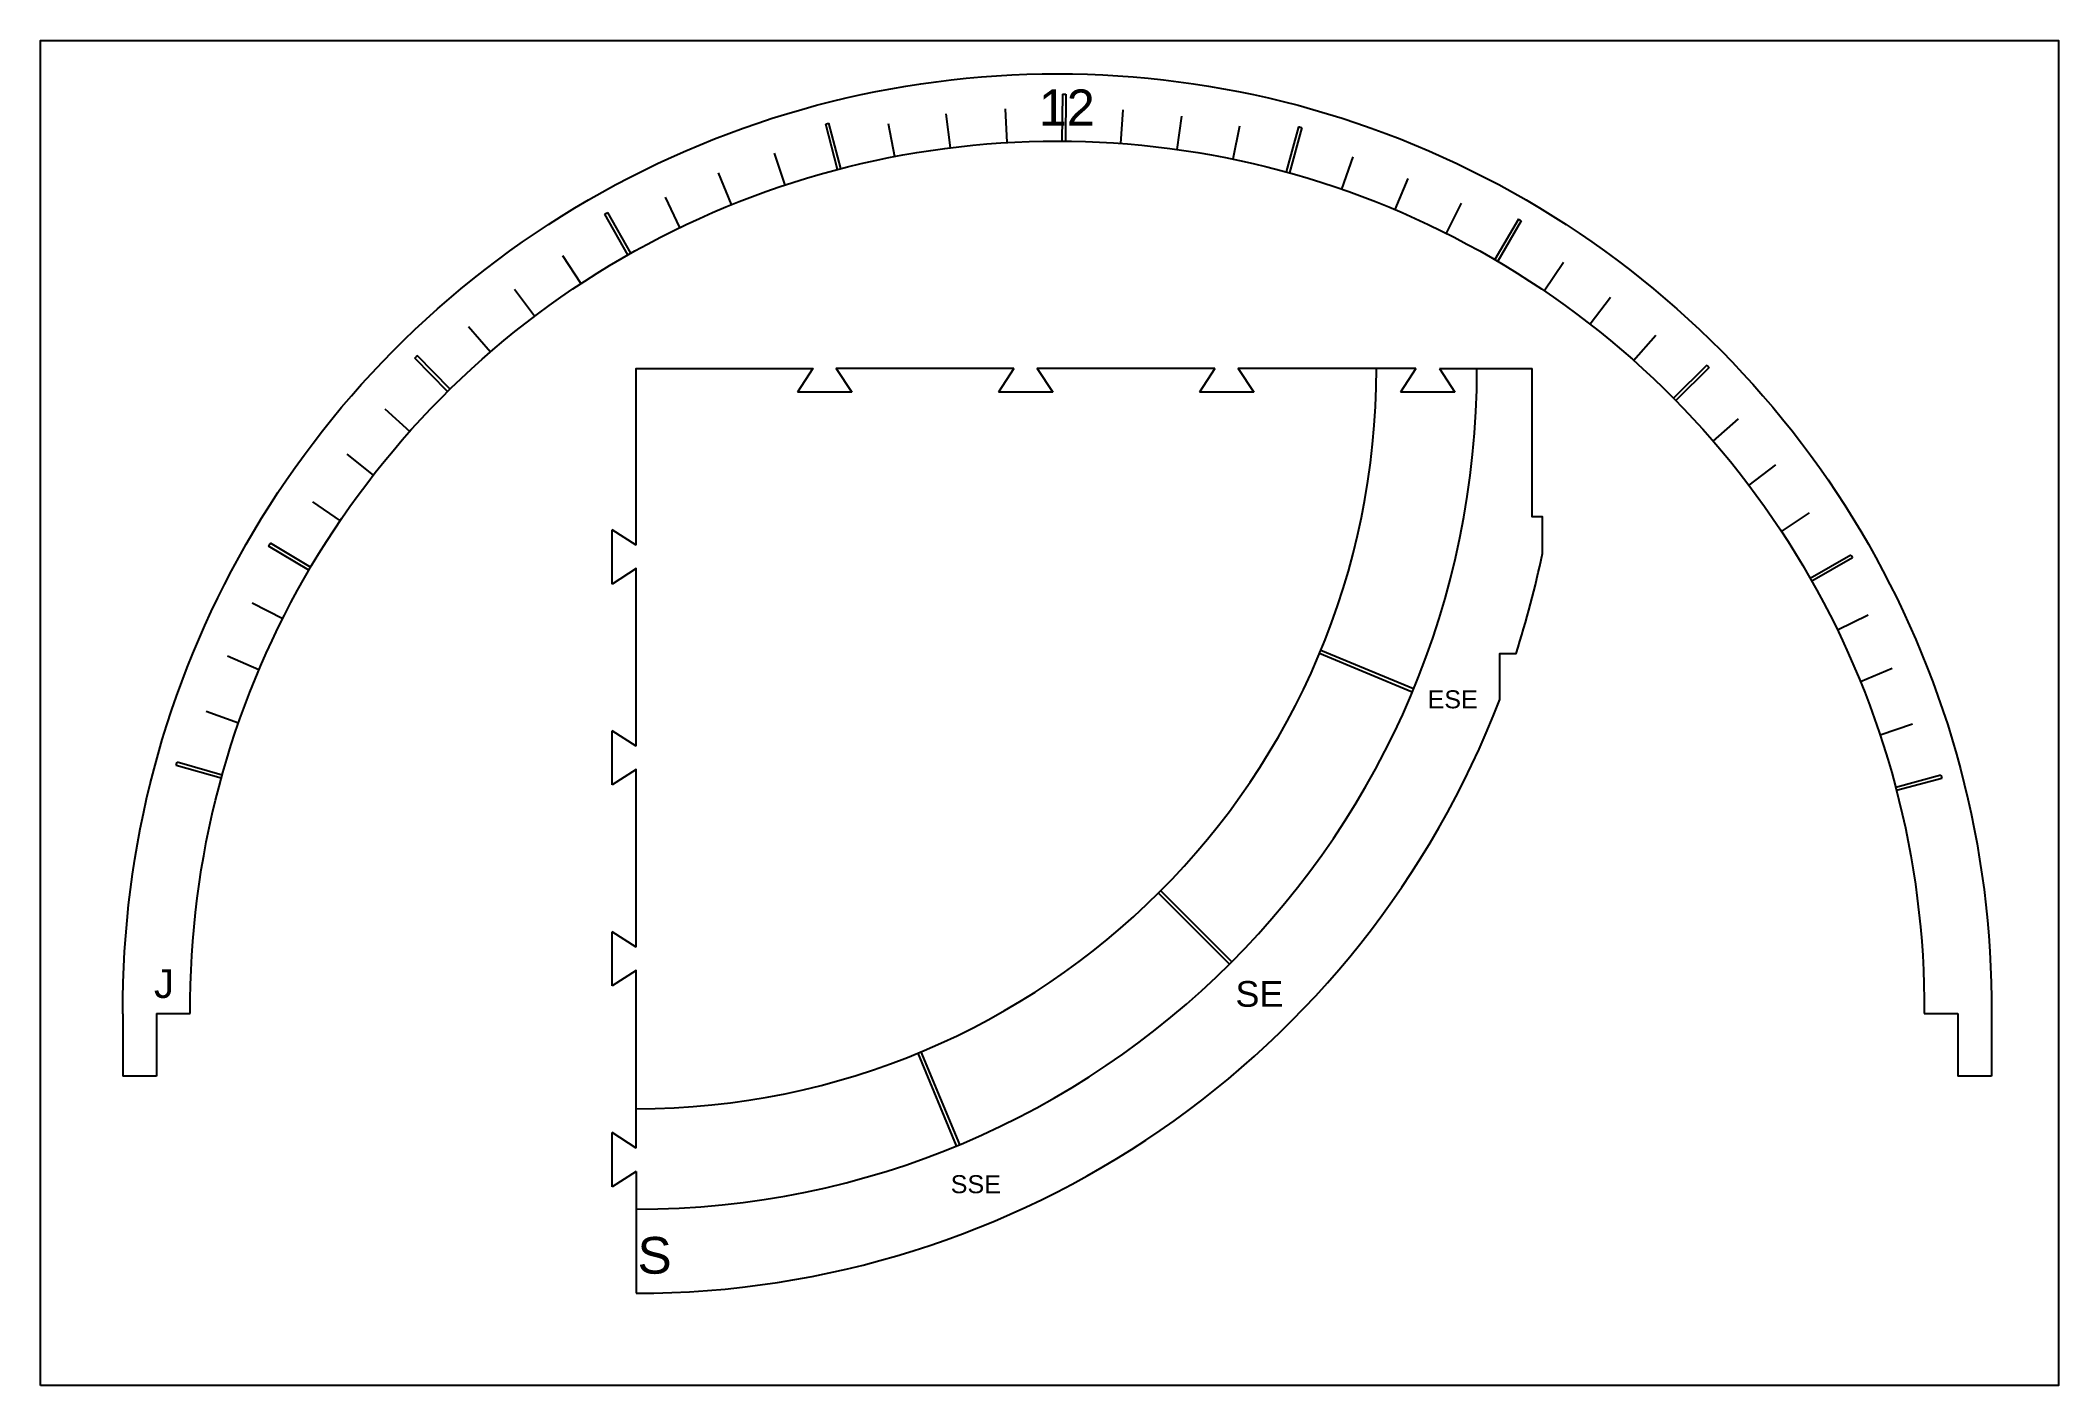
# Model space of a CAD drawing. Header units: millimetres. Extents: x 2872.2 to 2875.63, y 1653.06 to 1656.55.
# Drawn here: x 2872.201 to 2872.801, y 1653.556 to 1653.956 of the extents above; entities that cross this region are included whole.
import ezdxf

# ---------------------------------------------------------------- set-up
doc = ezdxf.new("R2010")
doc.units = ezdxf.units.MM
doc.header["$LTSCALE"] = 0.001
doc.styles.get("Standard").update_dxf_attribs({"font": 'arial.ttf'})

msp = doc.modelspace()

# ---------------------------------------------------------------- texts
at = {"color": 5}
for s, height, p in [('12', 0.010709, (2872.49816, 1653.93113)), ('ESE', 0.005353, (2872.61372, 1653.75784)), ('J', 0.00857, (2872.23513, 1653.67171)), ('SE', 0.007647, (2872.55663, 1653.6691)), ('SSE', 0.005353, (2872.47197, 1653.61367)), ('S', 0.01092, (2872.37886, 1653.58974))]:
    msp.add_text(s, height=height, dxfattribs=at).set_placement(p)

# ---------------------------------------------------------------- linework, layer by layer
at = {"color": 5}
for p, q in [((2872.48813, 1653.93605, 0.00004), (2872.4887, 1653.92606, 0.00004)), ((2872.43831, 1653.91808, 0.00004), (2872.43483, 1653.93157, 0.00004)), ((2872.43928, 1653.91833, 0.00004), (2872.43579, 1653.93182, 0.00004)), ((2872.45338, 1653.93174, 0.00004), (2872.45525, 1653.92191, 0.00004)), ((2872.47191, 1653.92454, 0.00004), (2872.47066, 1653.93465, 0.00004)), ((2872.52314, 1653.93579, 0.00004), (2872.52241, 1653.92581, 0.00004)), ((2872.54056, 1653.93394, 0.00004), (2872.53919, 1653.92404, 0.00004)), ((2872.55782, 1653.93096, 0.00004), (2872.55581, 1653.92117, 0.00004)), ((2872.5754, 1653.93078, 0.00004), (2872.57172, 1653.91735, 0.00004)), ((2872.57636, 1653.93052, 0.00004), (2872.57268, 1653.91708, 0.00004)), ((2872.41949, 1653.92293, 0.00004), (2872.42262, 1653.91343, 0.00004)), ((2872.5883, 1653.9122, 0.00004), (2872.59163, 1653.92184, 0.00004)), ((2872.40679, 1653.90761, 0.00004), (2872.40298, 1653.91706, 0.00004)), ((2872.60792, 1653.91537, 0.00004), (2872.60404, 1653.90614, 0.00004)), ((2872.38705, 1653.90978, 0.00004), (2872.39138, 1653.90076, 0.00004)), ((2872.61935, 1653.89907, 0.00004), (2872.62382, 1653.90802, 0.00004)), ((2872.37601, 1653.89268, 0.00004), (2872.36918, 1653.90481, 0.00004)), ((2872.37688, 1653.89317, 0.00004), (2872.37005, 1653.90531, 0.00004)), ((2872.64075, 1653.9033, 0.00004), (2872.63373, 1653.89126, 0.00004)), ((2872.64161, 1653.90279, 0.00004), (2872.6346, 1653.89076, 0.00004)), ((2872.35659, 1653.89251, 0.00004), (2872.36206, 1653.88412, 0.00004)), ((2872.64842, 1653.882, 0.00004), (2872.65412, 1653.89046, 0.00004)), ((2872.34828, 1653.87441, 0.00004), (2872.34228, 1653.88241, 0.00004)), ((2872.66817, 1653.88, 0.00004), (2872.66205, 1653.87208, 0.00004)), ((2872.32866, 1653.87141, 0.00004), (2872.33517, 1653.86381, 0.00004)), ((2872.67501, 1653.86129, 0.00004), (2872.68163, 1653.86879, 0.00004)), ((2872.32242, 1653.85203, 0.00004), (2872.31269, 1653.86199, 0.00004)), ((2872.32313, 1653.85273, 0.00004), (2872.3134, 1653.8627, 0.00004)), ((2872.69675, 1653.85985, 0.00004), (2872.68688, 1653.85003, 0.00004)), ((2872.69745, 1653.85914, 0.00004), (2872.68758, 1653.84932, 0.00004)), ((2872.30372, 1653.84685, 0.00004), (2872.31116, 1653.84016, 0.00004)), ((2872.69866, 1653.83728, 0.00004), (2872.7062, 1653.84387, 0.00004)), ((2872.30037, 1653.82721, 0.00004), (2872.29251, 1653.8334, 0.00004)), ((2872.71721, 1653.83025, 0.00004), (2872.70926, 1653.82418, 0.00004)), ((2872.2822, 1653.81926, 0.00004), (2872.29044, 1653.81359, 0.00004)), ((2872.71898, 1653.81041, 0.00004), (2872.72731, 1653.81596, 0.00004)), ((2872.28118, 1653.79892, 0.00004), (2872.26921, 1653.80604, 0.00004)), ((2872.28169, 1653.79978, 0.00004), (2872.26972, 1653.80691, 0.00004)), ((2872.7396, 1653.80342, 0.00004), (2872.72752, 1653.79647, 0.00004)), ((2872.74009, 1653.80255, 0.00004), (2872.72802, 1653.79561, 0.00004)), ((2872.26429, 1653.78919, 0.00004), (2872.27338, 1653.78455, 0.00004)), ((2872.73561, 1653.78113, 0.00004), (2872.74476, 1653.78563, 0.00004)), ((2872.26631, 1653.76927, 0.00004), (2872.25694, 1653.77331, 0.00004)), ((2872.75188, 1653.76964, 0.00004), (2872.74245, 1653.76575, 0.00004)), ((2872.25065, 1653.75699, 0.00004), (2872.26026, 1653.75357, 0.00004)), ((2872.74827, 1653.74995, 0.00004), (2872.75793, 1653.75323, 0.00004)), ((2872.25511, 1653.73705, 0), (2872.24171, 1653.74085, 0)), ((2872.25538, 1653.73801, 0), (2872.24198, 1653.74182, 0)), ((2872.76637, 1653.73794, 0.00004), (2872.75291, 1653.73434, 0.00004)), ((2872.76662, 1653.73698, 0.00004), (2872.75317, 1653.73337, 0.00004))]:
    msp.add_line(p, q, dxfattribs=at)
msp.add_lwpolyline([(2872.20135, 1653.55645), (2872.20135, 1653.95645), (2872.80135, 1653.95645), (2872.80135, 1653.55645), (2872.20135, 1653.55645)])
at = {"color": 1}
for points in [[(2872.2259, 1653.66699, -1.006368), (2872.7814, 1653.66699, -1.006368)], [(2872.24591, 1653.66705, -1.006615), (2872.76139, 1653.66705, -1.006368)], [(2872.37843, 1653.58391, 0.310584), (2872.63519, 1653.76043), (2872.63519, 1653.77415), (2872.64004, 1653.77415, 0.028002), (2872.64787, 1653.80391), (2872.64787, 1653.81476), (2872.64487, 1653.81476), (2872.64487, 1653.85891)]]:
    msp.add_lwpolyline(points, format="xyb", dxfattribs=at)
at = {"color": 5}
for points in [[(2872.50517, 1653.94042), (2872.50506, 1653.92649)], [(2872.50617, 1653.94042), (2872.50606, 1653.92649)], [(2872.5816, 1653.77421), (2872.60921, 1653.76278)], [(2872.58198, 1653.77514), (2872.60959, 1653.7637)], [(2872.53372, 1653.70291), (2872.55485, 1653.68178)], [(2872.53443, 1653.70361), (2872.55556, 1653.68249)], [(2872.4622, 1653.65535), (2872.47364, 1653.62775)], [(2872.46313, 1653.65574), (2872.47456, 1653.62813)]]:
    msp.add_lwpolyline(points, dxfattribs=at)
for points in [[(2872.50517, 1653.94042, -0.00092), (2872.50617, 1653.94042, -0.00092)], [(2872.43483, 1653.93157, -0.00092), (2872.43579, 1653.93182, -0.00092)], [(2872.5754, 1653.93078, -0.00092), (2872.57636, 1653.93052, -0.00092)], [(2872.36918, 1653.90481, -0.00092), (2872.37005, 1653.90531, -0.00092)], [(2872.64075, 1653.9033, -0.00092), (2872.64161, 1653.90279, -0.00092)], [(2872.31269, 1653.86199, -0.00092), (2872.3134, 1653.8627, -0.00092)], [(2872.69675, 1653.85985, -0.00092), (2872.69745, 1653.85914, -0.00092)], [(2872.26921, 1653.80604, -0.00092), (2872.26972, 1653.80691, -0.00092)], [(2872.7396, 1653.80342, -0.00092), (2872.74009, 1653.80255, -0.00092)], [(2872.24171, 1653.74085, -0.00092), (2872.24198, 1653.74182, -0.00092)], [(2872.76637, 1653.73794, -0.00092), (2872.76662, 1653.73698, -0.00092)]]:
    msp.add_lwpolyline(points, format="xyb", dxfattribs=at)
at = {"color": 1}
for points in [[(2872.37843, 1653.80637), (2872.37843, 1653.85891), (2872.43096, 1653.85891), (2872.42639, 1653.85184)], [(2872.49072, 1653.85891), (2872.43796, 1653.85891), (2872.44254, 1653.85184)], [(2872.49072, 1653.85891), (2872.48615, 1653.85184)], [(2872.55048, 1653.85891), (2872.49772, 1653.85891), (2872.50229, 1653.85184)], [(2872.55048, 1653.85891), (2872.54591, 1653.85184)], [(2872.61024, 1653.85891), (2872.55748, 1653.85891), (2872.56205, 1653.85184)], [(2872.61024, 1653.85891), (2872.60567, 1653.85184)], [(2872.61724, 1653.85891), (2872.62181, 1653.85184)], [(2872.61724, 1653.85891), (2872.64487, 1653.85891)], [(2872.44254, 1653.85184), (2872.42639, 1653.85184)], [(2872.50229, 1653.85184), (2872.48615, 1653.85184)], [(2872.56205, 1653.85184), (2872.54591, 1653.85184)], [(2872.62181, 1653.85184), (2872.60567, 1653.85184)], [(2872.37843, 1653.80637), (2872.37136, 1653.81095)], [(2872.37136, 1653.7948), (2872.37136, 1653.81095)], [(2872.37843, 1653.74662), (2872.37843, 1653.79937), (2872.37136, 1653.7948)], [(2872.37843, 1653.74662), (2872.37136, 1653.75119)], [(2872.37136, 1653.73505), (2872.37136, 1653.75119)], [(2872.37843, 1653.68686), (2872.37843, 1653.73962), (2872.37136, 1653.73505)], [(2872.37843, 1653.68686), (2872.37136, 1653.69143)], [(2872.37136, 1653.67529), (2872.37136, 1653.69143)], [(2872.37843, 1653.6271), (2872.37843, 1653.67986), (2872.37136, 1653.67529)], [(2872.2259, 1653.66699), (2872.2259, 1653.64844)], [(2872.2359, 1653.66705), (2872.24591, 1653.66705)], [(2872.2359, 1653.66705), (2872.2359, 1653.64844)], [(2872.76139, 1653.66705), (2872.7714, 1653.66705)], [(2872.7714, 1653.66705), (2872.7714, 1653.6485)], [(2872.7814, 1653.66711), (2872.7814, 1653.6485)], [(2872.2359, 1653.64844), (2872.2259, 1653.64844)], [(2872.7814, 1653.6485), (2872.7714, 1653.6485)], [(2872.37843, 1653.6271), (2872.37136, 1653.63167)], [(2872.37136, 1653.61553), (2872.37136, 1653.63167)], [(2872.37843, 1653.6201), (2872.37136, 1653.61553)], [(2872.37843, 1653.6201), (2872.37843, 1653.58391)]]:
    msp.add_lwpolyline(points, dxfattribs=at)
at = {"color": 5}
for radius, end in [(0.25, 0), (0.22012, 360)]:
    msp.add_arc((2872.37843, 1653.85891), radius, 270, end, dxfattribs=at)

msp.set_redraw_order([(e.dxf.handle, doc.entitydb.next_handle()) for e in msp.query("TEXT MTEXT ATTDEF DIMENSION ARC_DIMENSION")])  # texts and dimensions are drawn at this point

doc.saveas('drawing.dxf')
